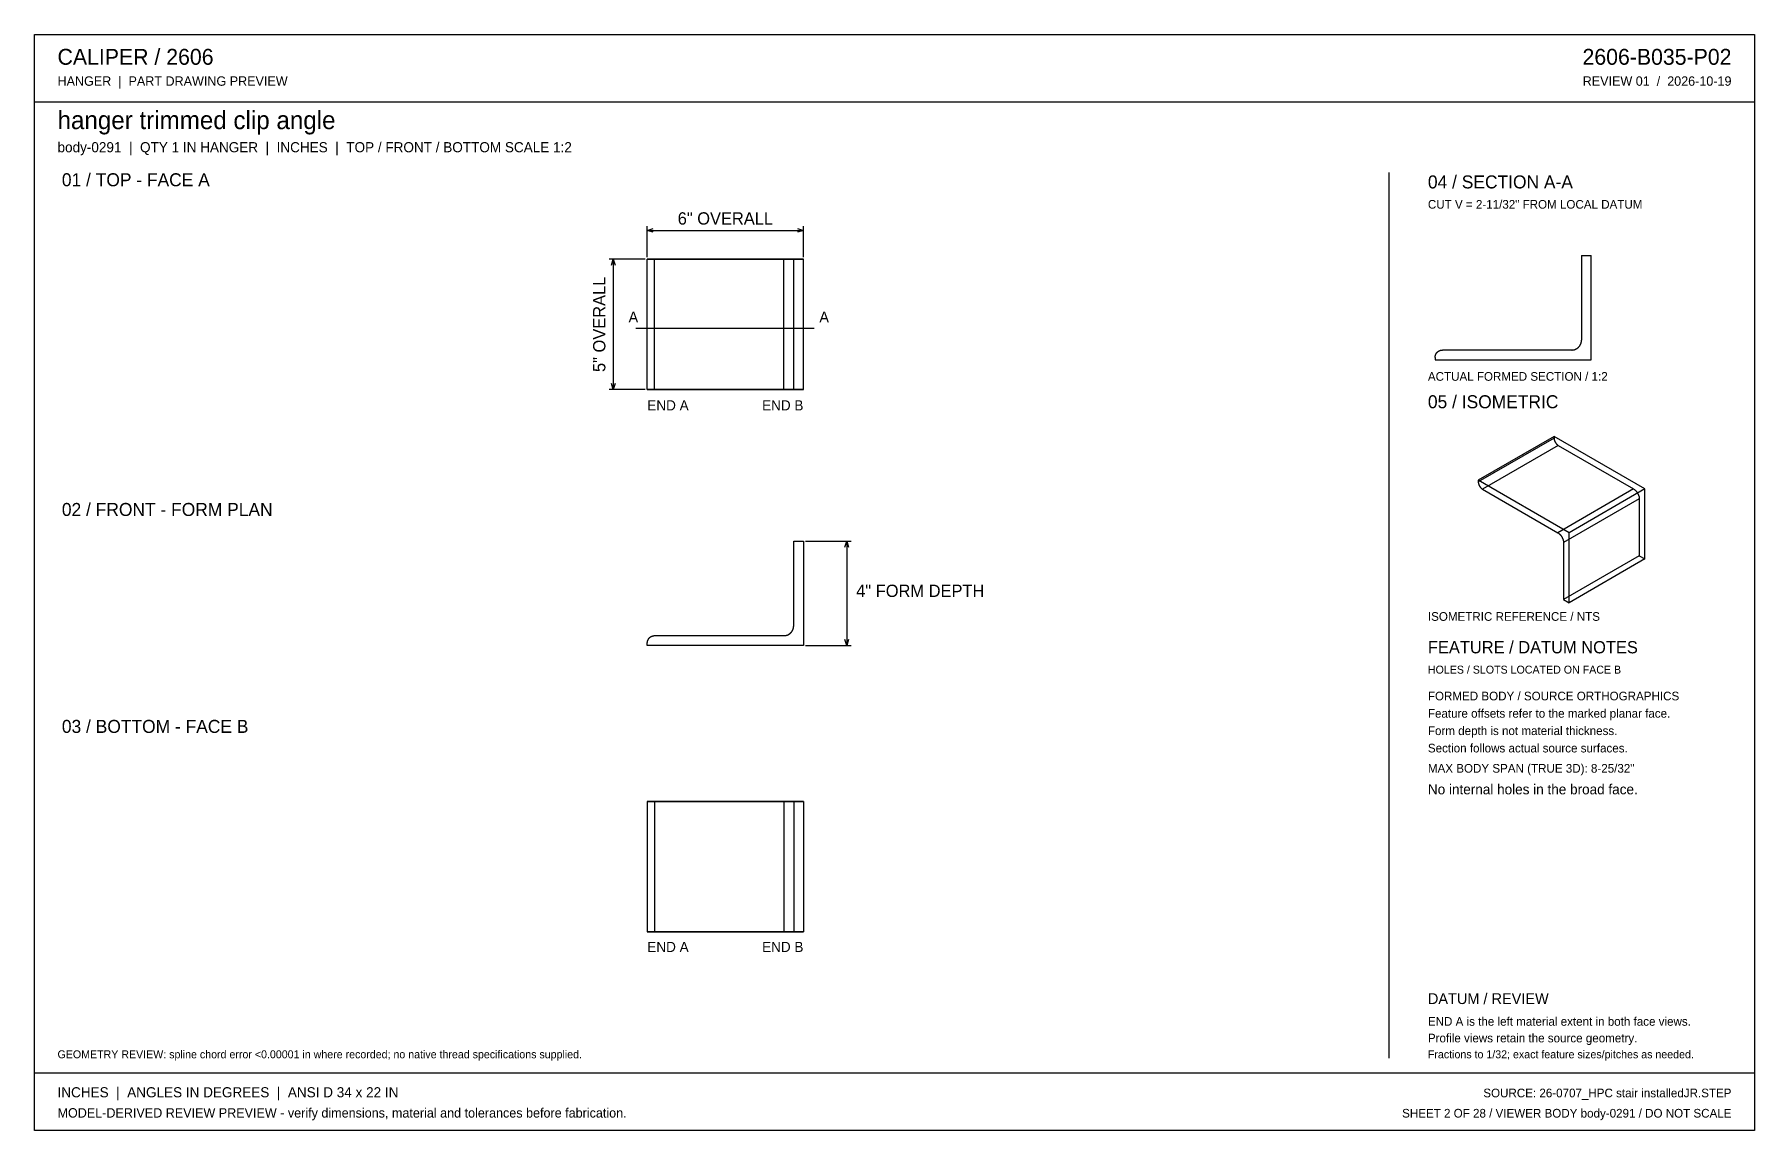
# Model space of a CAD drawing. Header units: inches. Extents: x 0.9 to 67.1, y 0.9 to 43.1.
import ezdxf
from ezdxf.enums import TextEntityAlignment as Align

# ---------------------------------------------------------------- set-up
doc = ezdxf.new("R2010")
doc.units = ezdxf.units.IN
doc.header["$MEASUREMENT"] = 0

msp = doc.modelspace()

# ---------------------------------------------------------------- texts
at = {"layer": 'ANNOTATION'}
for s, height, p in [('CALIPER / 2606', 0.61111, (1.833, 41.889)), ('HANGER  |  PART DRAWING PREVIEW', 0.36111, (1.833, 41.083)), ('hanger trimmed clip angle', 0.69444, (1.833, 39.417)), ('body-0291  |  QTY 1 IN HANGER  |  INCHES  |  TOP / FRONT / BOTTOM SCALE 1:2', 0.38889, (1.833, 38.528)), ('01 / TOP - FACE A', 0.5, (2, 37.222)), ('04 / SECTION A-A', 0.5, (54.5, 37.139)), ('CUT V = 2-11/32" FROM LOCAL DATUM', 0.33333, (54.5, 36.361)), ('A', 0.417, (23.778, 31.989)), ('A', 0.417, (31.111, 31.989)), ('ACTUAL FORMED SECTION / 1:2', 0.33333, (54.5, 29.75)), ('05 / ISOMETRIC', 0.5, (54.5, 28.694)), ('END A', 0.3889, (24.5, 28.611)), ('02 / FRONT - FORM PLAN', 0.5, (2, 24.556)), ('4" FORM DEPTH', 0.47222, (32.528, 21.444)), ('ISOMETRIC REFERENCE / NTS', 0.33333, (54.5, 20.528)), ('FEATURE / DATUM NOTES', 0.47222, (54.5, 19.278)), ('HOLES / SLOTS LOCATED ON FACE B', 0.30556, (54.5, 18.5)), ('FORMED BODY / SOURCE ORTHOGRAPHICS', 0.33333, (54.5, 17.472)), ('03 / BOTTOM - FACE B', 0.5, (2, 16.222)), ('Feature offsets refer to the marked planar face.', 0.33333, (54.5, 16.806)), ('Form depth is not material thickness.', 0.33333, (54.5, 16.139)), ('Section follows actual source surfaces.', 0.33333, (54.5, 15.472)), ('MAX BODY SPAN (TRUE 3D): 8-25/32"', 0.33333, (54.5, 14.694)), ('No internal holes in the broad face.', 0.38889, (54.5, 13.861)), ('END A', 0.3889, (24.5, 7.806)), ('DATUM / REVIEW', 0.41667, (54.5, 5.806)), ('END A is the left material extent in both face views.', 0.33333, (54.5, 4.972)), ('Profile views retain the source geometry.', 0.33333, (54.5, 4.333)), ('GEOMETRY REVIEW: spline chord error <0.00001 in where recorded; no native thread specifications supplied.', 0.305556, (1.833, 3.722)), ('Fractions to 1/32; exact feature sizes/pitches as needed.', 0.30556, (54.5, 3.722)), ('INCHES  |  ANGLES IN DEGREES  |  ANSI D 34 x 22 IN', 0.38889, (1.833, 2.222)), ('MODEL-DERIVED REVIEW PREVIEW - verify dimensions, material and tolerances before fabrication.', 0.36111, (1.833, 1.444))]:
    msp.add_text(s, height=height, dxfattribs=at).set_placement(p)
for s, height, p in [('2606-B035-P02', 0.61111, (66.167, 41.889)), ('REVIEW 01  /  2026-10-19', 0.36111, (66.167, 41.083)), ('END B', 0.3889, (30.5, 28.611)), ('END B', 0.3889, (30.5, 7.806)), ('SOURCE: 26-0707_HPC stair installedJR.STEP', 0.33333, (66.167, 2.222)), ('SHEET 2 OF 28 / VIEWER BODY body-0291 / DO NOT SCALE', 0.33333, (66.167, 1.444))]:
    msp.add_text(s, height=height, dxfattribs=at).set_placement(p, align=Align.RIGHT)
msp.add_text('6" OVERALL', height=0.4722, dxfattribs=at).set_placement((27.5, 35.75), align=Align.CENTER)
msp.add_text('5" OVERALL', height=0.4722, rotation=90, dxfattribs=at).set_placement((22.889, 31.917), align=Align.CENTER)

# ---------------------------------------------------------------- linework, layer by layer
at = {"layer": 'ANNOTATION'}
for p, q in [((24.5, 34.5), (24.5, 35.694)), ((24.5, 35.528), (24.722, 35.597)), ((24.5, 35.528), (30.5, 35.528)), ((24.722, 35.458), (24.5, 35.528)), ((30.278, 35.597), (30.5, 35.528)), ((30.5, 35.528), (30.278, 35.458)), ((30.5, 34.5), (30.5, 35.694)), ((24.417, 34.417), (23.028, 34.417)), ((23.125, 34.194), (23.194, 34.417)), ((23.194, 34.417), (23.194, 29.417)), ((23.194, 34.417), (23.264, 34.194)), ((24.056, 31.767), (30.917, 31.767)), ((24.417, 29.417), (23.028, 29.417)), ((23.194, 29.417), (23.125, 29.639)), ((23.264, 29.639), (23.194, 29.417)), ((30.583, 23.583), (32.333, 23.583)), ((32.097, 23.361), (32.167, 23.583)), ((32.167, 23.583), (32.167, 19.583)), ((32.167, 23.583), (32.236, 23.361)), ((30.583, 19.583), (32.333, 19.583)), ((32.167, 19.583), (32.097, 19.806)), ((32.236, 19.806), (32.167, 19.583))]:
    msp.add_line(p, q, dxfattribs=at)
at = {"layer": 'OUTLINE'}
for p, q in [((0.944, 43.056), (67.056, 43.056)), ((0.944, 0.944), (0.944, 43.056)), ((67.056, 43.056), (67.056, 0.944)), ((0.944, 40.472), (67.056, 40.472)), ((53, 37.75), (53, 3.722)), ((24.5, 29.417), (24.5, 34.417)), ((30.5, 34.417), (24.5, 34.417)), ((24.5, 34.417), (24.5, 34.417)), ((24.5, 34.417), (24.5, 34.417)), ((24.5, 34.417), (24.501, 34.417)), ((24.5, 29.417), (24.5, 34.417)), ((24.501, 34.417), (24.501, 34.417)), ((24.501, 34.417), (24.502, 34.417)), ((24.502, 34.417), (24.503, 34.417)), ((24.503, 34.417), (24.504, 34.417)), ((24.504, 34.417), (24.505, 34.417)), ((24.505, 34.417), (24.507, 34.417)), ((24.507, 34.417), (24.508, 34.417)), ((24.508, 34.417), (24.51, 34.417)), ((24.51, 34.417), (24.512, 34.417)), ((24.512, 34.417), (24.514, 34.417)), ((24.514, 34.417), (24.516, 34.417)), ((24.516, 34.417), (24.519, 34.417)), ((24.519, 34.417), (24.521, 34.417)), ((24.521, 34.417), (24.524, 34.417)), ((24.524, 34.417), (24.527, 34.417)), ((24.527, 34.417), (24.53, 34.417)), ((24.53, 34.417), (24.533, 34.417)), ((24.533, 34.417), (24.537, 34.417)), ((24.537, 34.417), (24.54, 34.417)), ((24.54, 34.417), (24.544, 34.417)), ((24.544, 34.417), (24.547, 34.417)), ((24.547, 34.417), (24.551, 34.417)), ((24.551, 34.417), (24.555, 34.417)), ((24.555, 34.417), (24.56, 34.417)), ((24.56, 34.417), (24.564, 34.417)), ((24.564, 34.417), (24.568, 34.417)), ((24.568, 34.417), (24.573, 34.417)), ((24.573, 34.417), (24.578, 34.417)), ((24.578, 34.417), (24.582, 34.417)), ((24.582, 34.417), (24.587, 34.417)), ((24.587, 34.417), (24.592, 34.417)), ((24.592, 34.417), (24.598, 34.417)), ((24.598, 34.417), (24.603, 34.417)), ((24.603, 34.417), (24.608, 34.417)), ((24.608, 34.417), (24.614, 34.417)), ((24.614, 34.417), (24.619, 34.417)), ((24.619, 34.417), (24.625, 34.417)), ((24.625, 34.417), (24.631, 34.417)), ((24.631, 34.417), (24.637, 34.417)), ((24.637, 34.417), (24.643, 34.417)), ((24.643, 34.417), (24.649, 34.417)), ((24.649, 34.417), (24.655, 34.417)), ((24.655, 34.417), (24.661, 34.417)), ((24.661, 34.417), (24.667, 34.417)), ((24.667, 34.417), (24.674, 34.417)), ((24.674, 34.417), (24.68, 34.417)), ((24.68, 34.417), (24.686, 34.417)), ((24.686, 34.417), (24.693, 34.417)), ((24.693, 34.417), (24.7, 34.417)), ((24.7, 34.417), (24.706, 34.417)), ((24.706, 34.417), (24.713, 34.417)), ((24.713, 34.417), (24.72, 34.417)), ((24.72, 34.417), (24.726, 34.417)), ((24.726, 34.417), (24.733, 34.417)), ((24.733, 34.417), (24.74, 34.417)), ((24.74, 34.417), (24.747, 34.417)), ((24.747, 34.417), (24.754, 34.417)), ((24.754, 34.417), (24.761, 34.417)), ((24.761, 34.417), (24.767, 34.417)), ((24.767, 34.417), (24.774, 34.417)), ((24.774, 34.417), (24.781, 34.417)), ((24.781, 34.417), (29.75, 34.417)), ((24.781, 29.417), (24.781, 34.417)), ((29.75, 29.417), (29.75, 34.417)), ((29.75, 34.417), (29.759, 34.417)), ((29.759, 34.417), (29.768, 34.417)), ((29.768, 34.417), (29.778, 34.417)), ((29.778, 34.417), (29.787, 34.417)), ((29.787, 34.417), (29.796, 34.417)), ((29.796, 34.417), (29.805, 34.417)), ((29.805, 34.417), (29.814, 34.417)), ((29.814, 34.417), (29.823, 34.417)), ((29.823, 34.417), (29.832, 34.417)), ((29.832, 34.417), (29.841, 34.417)), ((29.841, 34.417), (29.85, 34.417)), ((29.85, 34.417), (29.859, 34.417)), ((29.859, 34.417), (29.868, 34.417)), ((29.868, 34.417), (29.876, 34.417)), ((29.876, 34.417), (29.885, 34.417)), ((29.885, 34.417), (29.894, 34.417)), ((29.894, 34.417), (29.902, 34.417)), ((29.902, 34.417), (29.91, 34.417)), ((29.91, 34.417), (29.919, 34.417)), ((29.919, 34.417), (29.927, 34.417)), ((29.927, 34.417), (29.935, 34.417)), ((29.935, 34.417), (29.943, 34.417)), ((29.943, 34.417), (29.951, 34.417)), ((29.951, 34.417), (29.958, 34.417)), ((29.958, 34.417), (29.966, 34.417)), ((29.966, 34.417), (29.973, 34.417)), ((29.973, 34.417), (29.981, 34.417)), ((29.981, 34.417), (29.988, 34.417)), ((29.988, 34.417), (29.995, 34.417)), ((29.995, 34.417), (30.002, 34.417)), ((30.002, 34.417), (30.009, 34.417)), ((30.009, 34.417), (30.015, 34.417)), ((30.015, 34.417), (30.022, 34.417)), ((30.022, 34.417), (30.028, 34.417)), ((30.028, 34.417), (30.034, 34.417)), ((30.034, 34.417), (30.04, 34.417)), ((30.04, 34.417), (30.046, 34.417)), ((30.046, 34.417), (30.051, 34.417)), ((30.051, 34.417), (30.057, 34.417)), ((30.057, 34.417), (30.062, 34.417)), ((30.062, 34.417), (30.067, 34.417)), ((30.067, 34.417), (30.072, 34.417)), ((30.072, 34.417), (30.076, 34.417)), ((30.076, 34.417), (30.081, 34.417)), ((30.081, 34.417), (30.085, 34.417)), ((30.085, 34.417), (30.089, 34.417)), ((30.089, 34.417), (30.093, 34.417)), ((30.093, 34.417), (30.096, 34.417)), ((30.096, 34.417), (30.1, 34.417)), ((30.1, 34.417), (30.103, 34.417)), ((30.103, 34.417), (30.106, 34.417)), ((30.106, 34.417), (30.109, 34.417)), ((30.109, 34.417), (30.111, 34.417)), ((30.111, 34.417), (30.114, 34.417)), ((30.114, 34.417), (30.116, 34.417)), ((30.116, 34.417), (30.118, 34.417)), ((30.118, 34.417), (30.119, 34.417)), ((30.119, 34.417), (30.121, 34.417)), ((30.121, 34.417), (30.122, 34.417)), ((30.122, 34.417), (30.123, 34.417)), ((30.123, 34.417), (30.124, 34.417)), ((30.124, 34.417), (30.125, 34.417)), ((30.125, 29.417), (30.125, 34.417)), ((30.125, 29.417), (30.125, 34.417)), ((30.125, 34.417), (30.125, 34.417)), ((30.125, 34.417), (30.125, 34.417)), ((30.125, 34.417), (30.5, 34.417)), ((30.5, 29.417), (30.5, 34.417)), ((30.5, 29.417), (30.5, 34.417)), ((60.403, 34.556), (60.778, 34.556)), ((60.403, 34.556), (60.403, 31.306)), ((60.778, 30.556), (60.778, 34.556)), ((60.318, 31.068), (60.323, 31.075)), ((60.323, 31.075), (60.329, 31.082)), ((60.329, 31.082), (60.334, 31.09)), ((60.334, 31.09), (60.34, 31.097)), ((60.34, 31.097), (60.345, 31.105)), ((60.345, 31.105), (60.349, 31.113)), ((60.349, 31.113), (60.354, 31.121)), ((60.354, 31.121), (60.358, 31.129)), ((60.358, 31.129), (60.363, 31.137)), ((60.363, 31.137), (60.367, 31.145)), ((60.367, 31.145), (60.371, 31.154)), ((60.371, 31.154), (60.374, 31.162)), ((60.374, 31.162), (60.378, 31.171)), ((60.378, 31.171), (60.381, 31.179)), ((60.381, 31.179), (60.384, 31.188)), ((60.384, 31.188), (60.387, 31.197)), ((60.387, 31.197), (60.389, 31.206)), ((60.389, 31.206), (60.392, 31.214)), ((60.392, 31.214), (60.394, 31.223)), ((60.394, 31.223), (60.396, 31.232)), ((60.396, 31.232), (60.397, 31.241)), ((60.397, 31.241), (60.399, 31.251)), ((60.399, 31.251), (60.4, 31.26)), ((60.4, 31.26), (60.401, 31.269)), ((60.401, 31.269), (60.402, 31.278)), ((60.402, 31.287), (60.403, 31.296)), ((60.402, 31.278), (60.402, 31.287)), ((60.403, 31.296), (60.403, 31.306)), ((54.778, 30.663), (54.779, 30.67)), ((54.778, 30.656), (54.778, 30.663)), ((54.778, 30.649), (54.778, 30.656)), ((54.778, 30.649), (54.778, 30.556)), ((54.778, 30.556), (60.778, 30.556)), ((54.779, 30.677), (54.78, 30.684)), ((54.779, 30.67), (54.779, 30.677)), ((54.78, 30.684), (54.781, 30.691)), ((54.781, 30.691), (54.782, 30.697)), ((54.782, 30.697), (54.783, 30.704)), ((54.783, 30.704), (54.785, 30.711)), ((54.785, 30.711), (54.786, 30.718)), ((54.786, 30.718), (54.788, 30.724)), ((54.788, 30.724), (54.79, 30.731)), ((54.79, 30.731), (54.792, 30.738)), ((54.792, 30.738), (54.794, 30.744)), ((54.794, 30.744), (54.797, 30.751)), ((54.797, 30.751), (54.799, 30.757)), ((54.799, 30.757), (54.802, 30.763)), ((54.802, 30.763), (54.805, 30.77)), ((54.805, 30.77), (54.808, 30.776)), ((54.808, 30.776), (54.811, 30.782)), ((54.811, 30.782), (54.814, 30.788)), ((54.814, 30.788), (54.818, 30.794)), ((54.818, 30.794), (54.821, 30.8)), ((54.821, 30.8), (54.825, 30.806)), ((54.825, 30.806), (54.829, 30.811)), ((54.829, 30.811), (54.833, 30.817)), ((54.833, 30.817), (54.837, 30.822)), ((54.837, 30.822), (54.842, 30.828)), ((54.842, 30.828), (54.846, 30.833)), ((54.846, 30.833), (54.851, 30.838)), ((54.851, 30.838), (54.855, 30.843)), ((54.855, 30.843), (54.86, 30.848)), ((54.86, 30.848), (54.865, 30.853)), ((54.865, 30.853), (54.87, 30.858)), ((54.87, 30.858), (54.875, 30.862)), ((54.875, 30.862), (54.881, 30.867)), ((54.881, 30.867), (54.886, 30.871)), ((54.886, 30.871), (54.891, 30.875)), ((54.891, 30.875), (54.897, 30.879)), ((54.897, 30.879), (54.903, 30.883)), ((54.903, 30.883), (54.909, 30.887)), ((54.909, 30.887), (54.914, 30.891)), ((54.914, 30.891), (54.92, 30.894)), ((54.92, 30.894), (54.926, 30.897)), ((54.926, 30.897), (54.933, 30.901)), ((54.933, 30.901), (54.939, 30.904)), ((54.939, 30.904), (54.945, 30.906)), ((54.945, 30.906), (54.951, 30.909)), ((54.951, 30.909), (54.958, 30.912)), ((54.958, 30.912), (54.964, 30.914)), ((54.964, 30.914), (54.971, 30.916)), ((54.971, 30.916), (54.977, 30.918)), ((54.977, 30.918), (54.984, 30.92)), ((54.984, 30.92), (54.991, 30.922)), ((54.991, 30.922), (54.997, 30.924)), ((54.997, 30.924), (55.004, 30.925)), ((55.004, 30.925), (55.011, 30.926)), ((55.011, 30.926), (55.018, 30.928)), ((55.018, 30.928), (55.025, 30.928)), ((55.025, 30.928), (55.031, 30.929)), ((55.031, 30.929), (55.038, 30.93)), ((55.038, 30.93), (55.045, 30.93)), ((55.045, 30.93), (55.052, 30.93)), ((55.052, 30.93), (55.059, 30.931)), ((60.028, 30.931), (55.059, 30.931)), ((60.028, 30.931), (60.037, 30.931)), ((60.037, 30.931), (60.046, 30.931)), ((60.046, 30.931), (60.055, 30.932)), ((60.055, 30.932), (60.065, 30.932)), ((60.065, 30.932), (60.074, 30.933)), ((60.074, 30.933), (60.083, 30.935)), ((60.083, 30.935), (60.092, 30.936)), ((60.092, 30.936), (60.101, 30.938)), ((60.101, 30.938), (60.11, 30.94)), ((60.11, 30.94), (60.119, 30.942)), ((60.119, 30.942), (60.128, 30.944)), ((60.128, 30.944), (60.137, 30.947)), ((60.137, 30.947), (60.145, 30.949)), ((60.145, 30.949), (60.154, 30.952)), ((60.154, 30.952), (60.163, 30.956)), ((60.163, 30.956), (60.171, 30.959)), ((60.171, 30.959), (60.18, 30.963)), ((60.18, 30.963), (60.188, 30.967)), ((60.188, 30.967), (60.196, 30.971)), ((60.196, 30.971), (60.205, 30.975)), ((60.205, 30.975), (60.213, 30.979)), ((60.213, 30.979), (60.221, 30.984)), ((60.221, 30.984), (60.228, 30.989)), ((60.228, 30.989), (60.236, 30.994)), ((60.236, 30.994), (60.244, 30.999)), ((60.244, 30.999), (60.251, 31.004)), ((60.251, 31.004), (60.258, 31.01)), ((60.258, 31.01), (60.266, 31.016)), ((60.266, 31.016), (60.273, 31.022)), ((60.273, 31.022), (60.28, 31.028)), ((60.28, 31.028), (60.286, 31.034)), ((60.286, 31.034), (60.293, 31.04)), ((60.293, 31.04), (60.299, 31.047)), ((60.299, 31.047), (60.306, 31.054)), ((60.306, 31.054), (60.312, 31.061)), ((60.312, 31.061), (60.318, 31.068)), ((24.5, 29.417), (24.5, 29.417)), ((24.5, 29.417), (24.5, 29.417)), ((24.5, 29.417), (24.501, 29.417)), ((30.5, 29.417), (24.5, 29.417)), ((24.501, 29.417), (24.501, 29.417)), ((24.501, 29.417), (24.502, 29.417)), ((24.502, 29.417), (24.503, 29.417)), ((24.503, 29.417), (24.504, 29.417)), ((24.504, 29.417), (24.505, 29.417)), ((24.505, 29.417), (24.507, 29.417)), ((24.507, 29.417), (24.508, 29.417)), ((24.508, 29.417), (24.51, 29.417)), ((24.51, 29.417), (24.512, 29.417)), ((24.512, 29.417), (24.514, 29.417)), ((24.514, 29.417), (24.516, 29.417)), ((24.516, 29.417), (24.519, 29.417)), ((24.519, 29.417), (24.521, 29.417)), ((24.521, 29.417), (24.524, 29.417)), ((24.524, 29.417), (24.527, 29.417)), ((24.527, 29.417), (24.53, 29.417)), ((24.53, 29.417), (24.533, 29.417)), ((24.533, 29.417), (24.537, 29.417)), ((24.537, 29.417), (24.54, 29.417)), ((24.54, 29.417), (24.544, 29.417)), ((24.544, 29.417), (24.547, 29.417)), ((24.547, 29.417), (24.551, 29.417)), ((24.551, 29.417), (24.555, 29.417)), ((24.555, 29.417), (24.56, 29.417)), ((24.56, 29.417), (24.564, 29.417)), ((24.564, 29.417), (24.568, 29.417)), ((24.568, 29.417), (24.573, 29.417)), ((24.573, 29.417), (24.578, 29.417)), ((24.578, 29.417), (24.582, 29.417)), ((24.582, 29.417), (24.587, 29.417)), ((24.587, 29.417), (24.592, 29.417)), ((24.592, 29.417), (24.598, 29.417)), ((24.598, 29.417), (24.603, 29.417)), ((24.603, 29.417), (24.608, 29.417)), ((24.608, 29.417), (24.614, 29.417)), ((24.614, 29.417), (24.619, 29.417)), ((24.619, 29.417), (24.625, 29.417)), ((24.625, 29.417), (24.631, 29.417)), ((24.631, 29.417), (24.637, 29.417)), ((24.637, 29.417), (24.643, 29.417)), ((24.643, 29.417), (24.649, 29.417)), ((24.649, 29.417), (24.655, 29.417)), ((24.655, 29.417), (24.661, 29.417)), ((24.661, 29.417), (24.667, 29.417)), ((24.667, 29.417), (24.674, 29.417)), ((24.674, 29.417), (24.68, 29.417)), ((24.68, 29.417), (24.686, 29.417)), ((24.686, 29.417), (24.693, 29.417)), ((24.693, 29.417), (24.7, 29.417)), ((24.7, 29.417), (24.706, 29.417)), ((24.706, 29.417), (24.713, 29.417)), ((24.713, 29.417), (24.72, 29.417)), ((24.72, 29.417), (24.726, 29.417)), ((24.726, 29.417), (24.733, 29.417)), ((24.733, 29.417), (24.74, 29.417)), ((24.74, 29.417), (24.747, 29.417)), ((24.747, 29.417), (24.754, 29.417)), ((24.754, 29.417), (24.761, 29.417)), ((24.761, 29.417), (24.767, 29.417)), ((24.767, 29.417), (24.774, 29.417)), ((24.774, 29.417), (24.781, 29.417)), ((24.781, 29.417), (29.75, 29.417)), ((29.75, 29.417), (29.759, 29.417)), ((29.759, 29.417), (29.768, 29.417)), ((29.768, 29.417), (29.778, 29.417)), ((29.778, 29.417), (29.787, 29.417)), ((29.787, 29.417), (29.796, 29.417)), ((29.796, 29.417), (29.805, 29.417)), ((29.805, 29.417), (29.814, 29.417)), ((29.814, 29.417), (29.823, 29.417)), ((29.823, 29.417), (29.832, 29.417)), ((29.832, 29.417), (29.841, 29.417)), ((29.841, 29.417), (29.85, 29.417)), ((29.85, 29.417), (29.859, 29.417)), ((29.859, 29.417), (29.868, 29.417)), ((29.868, 29.417), (29.876, 29.417)), ((29.876, 29.417), (29.885, 29.417)), ((29.885, 29.417), (29.894, 29.417)), ((29.894, 29.417), (29.902, 29.417)), ((29.902, 29.417), (29.91, 29.417)), ((29.91, 29.417), (29.919, 29.417)), ((29.919, 29.417), (29.927, 29.417)), ((29.927, 29.417), (29.935, 29.417)), ((29.935, 29.417), (29.943, 29.417)), ((29.943, 29.417), (29.951, 29.417)), ((29.951, 29.417), (29.958, 29.417)), ((29.958, 29.417), (29.966, 29.417)), ((29.966, 29.417), (29.973, 29.417)), ((29.973, 29.417), (29.981, 29.417)), ((29.981, 29.417), (29.988, 29.417)), ((29.988, 29.417), (29.995, 29.417)), ((29.995, 29.417), (30.002, 29.417)), ((30.002, 29.417), (30.009, 29.417)), ((30.009, 29.417), (30.015, 29.417)), ((30.015, 29.417), (30.022, 29.417)), ((30.022, 29.417), (30.028, 29.417)), ((30.028, 29.417), (30.034, 29.417)), ((30.034, 29.417), (30.04, 29.417)), ((30.04, 29.417), (30.046, 29.417)), ((30.046, 29.417), (30.051, 29.417)), ((30.051, 29.417), (30.057, 29.417)), ((30.057, 29.417), (30.062, 29.417)), ((30.062, 29.417), (30.067, 29.417)), ((30.067, 29.417), (30.072, 29.417)), ((30.072, 29.417), (30.076, 29.417)), ((30.076, 29.417), (30.081, 29.417)), ((30.081, 29.417), (30.085, 29.417)), ((30.085, 29.417), (30.089, 29.417)), ((30.089, 29.417), (30.093, 29.417)), ((30.093, 29.417), (30.096, 29.417)), ((30.096, 29.417), (30.1, 29.417)), ((30.1, 29.417), (30.103, 29.417)), ((30.103, 29.417), (30.106, 29.417)), ((30.106, 29.417), (30.109, 29.417)), ((30.109, 29.417), (30.111, 29.417)), ((30.111, 29.417), (30.114, 29.417)), ((30.114, 29.417), (30.116, 29.417)), ((30.116, 29.417), (30.118, 29.417)), ((30.118, 29.417), (30.119, 29.417)), ((30.119, 29.417), (30.121, 29.417)), ((30.121, 29.417), (30.122, 29.417)), ((30.122, 29.417), (30.123, 29.417)), ((30.123, 29.417), (30.124, 29.417)), ((30.124, 29.417), (30.125, 29.417)), ((30.125, 29.417), (30.5, 29.417)), ((30.125, 29.417), (30.125, 29.417)), ((30.125, 29.417), (30.125, 29.417)), ((59.348, 27.611), (56.436, 25.93)), ((59.348, 27.548), (56.436, 25.867)), ((59.511, 27.264), (56.6, 25.583)), ((59.348, 27.611), (59.348, 27.548)), ((62.842, 25.594), (59.348, 27.611)), ((59.348, 27.548), (59.348, 27.543)), ((59.348, 27.543), (59.348, 27.539)), ((59.348, 27.539), (59.348, 27.534)), ((59.348, 27.534), (59.348, 27.529)), ((59.348, 27.529), (59.349, 27.524)), ((59.349, 27.524), (59.349, 27.519)), ((59.349, 27.519), (59.35, 27.514)), ((59.35, 27.514), (59.351, 27.509)), ((59.351, 27.509), (59.352, 27.504)), ((59.352, 27.504), (59.353, 27.499)), ((59.353, 27.499), (59.354, 27.494)), ((59.354, 27.494), (59.355, 27.489)), ((59.355, 27.489), (59.356, 27.484)), ((59.356, 27.484), (59.357, 27.479)), ((59.357, 27.479), (59.359, 27.474)), ((59.359, 27.474), (59.36, 27.468)), ((59.36, 27.468), (59.362, 27.463)), ((59.362, 27.463), (59.363, 27.458)), ((59.363, 27.458), (59.365, 27.453)), ((59.365, 27.453), (59.367, 27.448)), ((59.367, 27.448), (59.369, 27.443)), ((59.369, 27.443), (59.371, 27.437)), ((59.371, 27.437), (59.373, 27.432)), ((59.373, 27.432), (59.375, 27.427)), ((59.375, 27.427), (59.378, 27.422)), ((59.378, 27.422), (59.38, 27.417)), ((59.38, 27.417), (59.382, 27.412)), ((59.382, 27.412), (59.385, 27.407)), ((59.385, 27.407), (59.387, 27.402)), ((59.387, 27.402), (59.39, 27.397)), ((59.39, 27.397), (59.393, 27.392)), ((59.393, 27.392), (59.396, 27.387)), ((59.396, 27.387), (59.399, 27.382)), ((59.399, 27.382), (59.401, 27.377)), ((59.401, 27.377), (59.405, 27.372)), ((59.405, 27.372), (59.408, 27.367)), ((59.408, 27.367), (59.411, 27.363)), ((59.411, 27.363), (59.414, 27.358)), ((59.414, 27.358), (59.417, 27.353)), ((59.417, 27.353), (59.42, 27.349)), ((59.42, 27.349), (59.424, 27.344)), ((59.424, 27.344), (59.427, 27.34)), ((59.427, 27.34), (59.431, 27.336)), ((59.431, 27.336), (59.434, 27.331)), ((59.434, 27.331), (59.438, 27.327)), ((59.438, 27.327), (59.441, 27.323)), ((59.441, 27.323), (59.445, 27.319)), ((59.445, 27.319), (59.449, 27.315)), ((59.449, 27.315), (59.453, 27.311)), ((59.453, 27.311), (59.456, 27.307)), ((59.456, 27.307), (59.46, 27.304)), ((59.46, 27.304), (59.464, 27.3)), ((59.464, 27.3), (59.468, 27.296)), ((59.468, 27.296), (59.472, 27.293)), ((59.472, 27.293), (59.476, 27.29)), ((59.476, 27.29), (59.48, 27.286)), ((59.48, 27.286), (59.483, 27.283)), ((59.483, 27.283), (59.487, 27.28)), ((59.487, 27.28), (59.491, 27.277)), ((59.491, 27.277), (59.495, 27.275)), ((59.495, 27.275), (59.499, 27.272)), ((59.499, 27.272), (59.503, 27.269)), ((59.503, 27.269), (59.507, 27.267)), ((59.507, 27.267), (59.511, 27.264)), ((59.511, 27.264), (62.405, 25.594)), ((59.93, 23.912), (56.436, 25.93)), ((56.436, 25.93), (56.436, 25.867)), ((56.436, 25.867), (56.436, 25.862)), ((56.436, 25.862), (56.436, 25.857)), ((56.436, 25.857), (56.436, 25.853)), ((56.436, 25.853), (56.436, 25.848)), ((56.436, 25.848), (56.437, 25.843)), ((56.437, 25.843), (56.437, 25.838)), ((56.437, 25.838), (56.438, 25.833)), ((56.438, 25.833), (56.439, 25.828)), ((56.439, 25.828), (56.44, 25.823)), ((56.44, 25.823), (56.441, 25.818)), ((56.441, 25.818), (56.442, 25.813)), ((56.442, 25.813), (56.443, 25.808)), ((56.443, 25.808), (56.444, 25.803)), ((56.444, 25.803), (56.445, 25.798)), ((56.445, 25.798), (56.447, 25.792)), ((56.447, 25.792), (56.448, 25.787)), ((56.448, 25.787), (56.45, 25.782)), ((56.45, 25.782), (56.451, 25.777)), ((56.451, 25.777), (56.453, 25.772)), ((56.453, 25.772), (56.455, 25.766)), ((56.455, 25.766), (56.457, 25.761)), ((56.457, 25.761), (56.459, 25.756)), ((56.459, 25.756), (56.461, 25.751)), ((56.461, 25.751), (56.463, 25.746)), ((56.463, 25.746), (56.466, 25.741)), ((56.466, 25.741), (56.468, 25.735)), ((56.468, 25.735), (56.47, 25.73)), ((56.47, 25.73), (56.473, 25.725)), ((56.473, 25.725), (56.475, 25.72)), ((56.475, 25.72), (56.478, 25.715)), ((56.478, 25.715), (56.481, 25.71)), ((56.481, 25.71), (56.484, 25.705)), ((56.484, 25.705), (56.487, 25.7)), ((56.487, 25.7), (56.49, 25.696)), ((56.49, 25.696), (56.493, 25.691)), ((56.493, 25.691), (56.496, 25.686)), ((56.496, 25.686), (56.499, 25.681)), ((56.499, 25.681), (56.502, 25.677)), ((56.502, 25.677), (56.505, 25.672)), ((56.505, 25.672), (56.508, 25.667)), ((56.508, 25.667), (56.512, 25.663)), ((56.512, 25.663), (56.515, 25.659)), ((56.515, 25.659), (56.519, 25.654)), ((56.519, 25.654), (56.522, 25.65)), ((56.522, 25.65), (56.526, 25.646)), ((56.526, 25.646), (56.529, 25.642)), ((56.529, 25.642), (56.533, 25.638)), ((56.533, 25.638), (56.537, 25.634)), ((56.537, 25.634), (56.541, 25.63)), ((56.541, 25.63), (56.544, 25.626)), ((56.544, 25.626), (56.548, 25.622)), ((56.548, 25.622), (56.552, 25.619)), ((56.552, 25.619), (56.556, 25.615)), ((56.556, 25.615), (56.56, 25.612)), ((56.56, 25.612), (56.564, 25.608)), ((56.564, 25.608), (56.568, 25.605)), ((56.568, 25.605), (56.571, 25.602)), ((56.571, 25.602), (56.575, 25.599)), ((56.575, 25.599), (56.579, 25.596)), ((56.579, 25.596), (56.583, 25.593)), ((56.583, 25.593), (56.587, 25.591)), ((56.587, 25.591), (56.591, 25.588)), ((56.591, 25.588), (56.595, 25.585)), ((56.595, 25.585), (56.6, 25.583)), ((56.6, 25.583), (59.493, 23.912)), ((62.405, 25.594), (59.493, 23.912)), ((62.624, 25.215), (59.712, 23.534)), ((62.842, 25.594), (59.93, 23.912)), ((62.405, 25.594), (62.411, 25.59)), ((62.411, 25.59), (62.416, 25.587)), ((62.416, 25.587), (62.421, 25.584)), ((62.421, 25.584), (62.427, 25.58)), ((62.427, 25.58), (62.432, 25.576)), ((62.432, 25.576), (62.437, 25.572)), ((62.437, 25.572), (62.443, 25.568)), ((62.443, 25.568), (62.448, 25.564)), ((62.448, 25.564), (62.453, 25.56)), ((62.453, 25.56), (62.458, 25.555)), ((62.458, 25.555), (62.464, 25.551)), ((62.464, 25.551), (62.469, 25.546)), ((62.469, 25.546), (62.474, 25.541)), ((62.474, 25.541), (62.479, 25.536)), ((62.479, 25.536), (62.484, 25.531)), ((62.484, 25.531), (62.489, 25.526)), ((62.489, 25.526), (62.494, 25.521)), ((62.494, 25.521), (62.499, 25.515)), ((62.499, 25.515), (62.503, 25.51)), ((62.503, 25.51), (62.508, 25.504)), ((62.508, 25.504), (62.513, 25.499)), ((62.513, 25.499), (62.518, 25.493)), ((62.518, 25.493), (62.522, 25.487)), ((62.522, 25.487), (62.527, 25.481)), ((62.527, 25.481), (62.531, 25.475)), ((62.531, 25.475), (62.535, 25.469)), ((62.535, 25.469), (62.54, 25.463)), ((62.54, 25.463), (62.544, 25.456)), ((62.544, 25.456), (62.548, 25.45)), ((62.548, 25.45), (62.552, 25.444)), ((62.552, 25.444), (62.556, 25.437)), ((62.556, 25.437), (62.56, 25.431)), ((62.56, 25.431), (62.563, 25.424)), ((62.563, 25.424), (62.567, 25.417)), ((62.567, 25.417), (62.571, 25.411)), ((62.571, 25.411), (62.574, 25.404)), ((62.574, 25.404), (62.577, 25.397)), ((62.577, 25.397), (62.581, 25.39)), ((62.581, 25.39), (62.584, 25.383)), ((62.584, 25.383), (62.587, 25.377)), ((62.587, 25.377), (62.59, 25.37)), ((62.59, 25.37), (62.593, 25.363)), ((62.593, 25.363), (62.595, 25.356)), ((62.595, 25.356), (62.598, 25.349)), ((62.598, 25.349), (62.6, 25.342)), ((62.6, 25.342), (62.603, 25.335)), ((62.603, 25.335), (62.605, 25.328)), ((62.605, 25.328), (62.607, 25.321)), ((62.607, 25.321), (62.609, 25.314)), ((62.609, 25.314), (62.611, 25.308)), ((62.611, 25.308), (62.613, 25.301)), ((62.613, 25.301), (62.614, 25.294)), ((62.614, 25.294), (62.616, 25.287)), ((62.616, 25.287), (62.617, 25.28)), ((62.617, 25.28), (62.618, 25.274)), ((62.618, 25.274), (62.619, 25.267)), ((62.619, 25.267), (62.62, 25.26)), ((62.62, 25.26), (62.621, 25.254)), ((62.621, 25.254), (62.622, 25.247)), ((62.622, 25.247), (62.623, 25.241)), ((62.623, 25.241), (62.623, 25.234)), ((62.623, 25.234), (62.623, 25.228)), ((62.623, 25.228), (62.624, 25.222)), ((62.624, 25.222), (62.624, 25.215)), ((62.624, 25.215), (62.624, 23.03)), ((62.842, 22.904), (62.842, 25.594)), ((59.493, 23.912), (59.499, 23.909)), ((59.499, 23.909), (59.504, 23.906)), ((59.504, 23.906), (59.509, 23.902)), ((59.509, 23.902), (59.515, 23.899)), ((59.515, 23.899), (59.52, 23.895)), ((59.52, 23.895), (59.525, 23.891)), ((59.525, 23.891), (59.531, 23.887)), ((59.531, 23.887), (59.536, 23.883)), ((59.536, 23.883), (59.541, 23.879)), ((59.541, 23.879), (59.546, 23.874)), ((59.546, 23.874), (59.552, 23.87)), ((59.552, 23.87), (59.557, 23.865)), ((59.557, 23.865), (59.562, 23.86)), ((59.562, 23.86), (59.567, 23.855)), ((59.567, 23.855), (59.572, 23.85)), ((59.572, 23.85), (59.577, 23.845)), ((59.577, 23.845), (59.582, 23.84)), ((59.582, 23.84), (59.587, 23.834)), ((59.587, 23.834), (59.591, 23.829)), ((59.591, 23.829), (59.596, 23.823)), ((59.596, 23.823), (59.601, 23.817)), ((59.601, 23.817), (59.606, 23.812)), ((59.606, 23.812), (59.61, 23.806)), ((59.61, 23.806), (59.615, 23.8)), ((59.93, 21.222), (59.93, 23.912)), ((30.125, 20.333), (30.125, 23.583)), ((30.125, 20.333), (30.125, 23.583)), ((30.125, 23.583), (30.5, 23.583)), ((30.125, 23.583), (30.5, 23.583)), ((30.5, 23.583), (30.5, 19.583)), ((30.5, 23.583), (30.5, 19.583)), ((59.615, 23.8), (59.619, 23.794)), ((59.619, 23.794), (59.623, 23.788)), ((59.623, 23.788), (59.628, 23.781)), ((59.628, 23.781), (59.632, 23.775)), ((59.632, 23.775), (59.636, 23.769)), ((59.636, 23.769), (59.64, 23.762)), ((59.64, 23.762), (59.644, 23.756)), ((59.644, 23.756), (59.648, 23.749)), ((59.648, 23.749), (59.651, 23.743)), ((59.651, 23.743), (59.655, 23.736)), ((59.655, 23.736), (59.659, 23.729)), ((59.659, 23.729), (59.662, 23.723)), ((59.662, 23.723), (59.665, 23.716)), ((59.665, 23.716), (59.669, 23.709)), ((59.669, 23.709), (59.672, 23.702)), ((59.672, 23.702), (59.675, 23.695)), ((59.675, 23.695), (59.678, 23.688)), ((59.678, 23.688), (59.681, 23.682)), ((59.681, 23.682), (59.683, 23.675)), ((59.683, 23.675), (59.686, 23.668)), ((59.686, 23.668), (59.688, 23.661)), ((59.688, 23.661), (59.691, 23.654)), ((59.691, 23.654), (59.693, 23.647)), ((59.693, 23.647), (59.695, 23.64)), ((59.695, 23.64), (59.697, 23.633)), ((59.697, 23.633), (59.699, 23.626)), ((59.699, 23.626), (59.701, 23.619)), ((59.701, 23.619), (59.702, 23.613)), ((59.702, 23.613), (59.704, 23.606)), ((59.704, 23.606), (59.705, 23.599)), ((59.705, 23.599), (59.706, 23.592)), ((59.706, 23.592), (59.707, 23.586)), ((59.707, 23.586), (59.708, 23.579)), ((59.708, 23.579), (59.709, 23.572)), ((59.709, 23.572), (59.71, 23.566)), ((59.71, 23.566), (59.711, 23.559)), ((59.711, 23.559), (59.711, 23.553)), ((59.711, 23.553), (59.711, 23.547)), ((59.711, 23.547), (59.712, 23.54)), ((59.712, 23.54), (59.712, 23.534)), ((59.712, 23.534), (59.712, 21.348)), ((62.624, 23.03), (59.712, 21.348)), ((62.842, 22.904), (59.93, 21.222)), ((62.624, 23.03), (62.842, 22.904)), ((59.712, 21.348), (59.93, 21.222)), ((24.544, 19.828), (24.547, 19.833)), ((24.544, 19.828), (24.547, 19.833)), ((24.547, 19.833), (24.551, 19.839)), ((24.547, 19.833), (24.551, 19.839)), ((24.551, 19.839), (24.555, 19.845)), ((24.551, 19.839), (24.555, 19.845)), ((24.555, 19.845), (24.56, 19.85)), ((24.555, 19.845), (24.56, 19.85)), ((24.56, 19.85), (24.564, 19.856)), ((24.56, 19.85), (24.564, 19.856)), ((24.564, 19.856), (24.568, 19.861)), ((24.564, 19.856), (24.568, 19.861)), ((24.568, 19.861), (24.573, 19.866)), ((24.568, 19.861), (24.573, 19.866)), ((24.573, 19.866), (24.578, 19.871)), ((24.573, 19.866), (24.578, 19.871)), ((24.578, 19.871), (24.582, 19.876)), ((24.578, 19.871), (24.582, 19.876)), ((24.582, 19.876), (24.587, 19.881)), ((24.582, 19.876), (24.587, 19.881)), ((24.587, 19.881), (24.592, 19.885)), ((24.587, 19.881), (24.592, 19.885)), ((24.592, 19.885), (24.598, 19.89)), ((24.592, 19.885), (24.598, 19.89)), ((24.598, 19.89), (24.603, 19.894)), ((24.598, 19.89), (24.603, 19.894)), ((24.603, 19.894), (24.608, 19.899)), ((24.603, 19.894), (24.608, 19.899)), ((24.608, 19.899), (24.614, 19.903)), ((24.608, 19.899), (24.614, 19.903)), ((24.614, 19.903), (24.619, 19.907)), ((24.614, 19.903), (24.619, 19.907)), ((24.619, 19.907), (24.625, 19.911)), ((24.619, 19.907), (24.625, 19.911)), ((24.625, 19.911), (24.631, 19.915)), ((24.625, 19.911), (24.631, 19.915)), ((24.631, 19.915), (24.637, 19.918)), ((24.631, 19.915), (24.637, 19.918)), ((24.637, 19.918), (24.643, 19.922)), ((24.637, 19.918), (24.643, 19.922)), ((24.643, 19.922), (24.649, 19.925)), ((24.643, 19.922), (24.649, 19.925)), ((24.649, 19.925), (24.655, 19.928)), ((24.649, 19.925), (24.655, 19.928)), ((24.655, 19.928), (24.661, 19.931)), ((24.655, 19.928), (24.661, 19.931)), ((24.661, 19.931), (24.667, 19.934)), ((24.661, 19.931), (24.667, 19.934)), ((24.667, 19.934), (24.674, 19.937)), ((24.667, 19.934), (24.674, 19.937)), ((24.674, 19.937), (24.68, 19.939)), ((24.674, 19.937), (24.68, 19.939)), ((24.68, 19.939), (24.686, 19.942)), ((24.68, 19.939), (24.686, 19.942)), ((24.686, 19.942), (24.693, 19.944)), ((24.686, 19.942), (24.693, 19.944)), ((24.693, 19.944), (24.7, 19.946)), ((24.693, 19.944), (24.7, 19.946)), ((24.7, 19.946), (24.706, 19.948)), ((24.7, 19.946), (24.706, 19.948)), ((24.706, 19.948), (24.713, 19.95)), ((24.706, 19.948), (24.713, 19.95)), ((24.713, 19.95), (24.72, 19.951)), ((24.713, 19.95), (24.72, 19.951)), ((24.72, 19.951), (24.726, 19.953)), ((24.72, 19.951), (24.726, 19.953)), ((24.726, 19.953), (24.733, 19.954)), ((24.726, 19.953), (24.733, 19.954)), ((24.733, 19.954), (24.74, 19.955)), ((24.733, 19.954), (24.74, 19.955)), ((24.74, 19.955), (24.747, 19.956)), ((24.74, 19.955), (24.747, 19.956)), ((24.747, 19.956), (24.754, 19.957)), ((24.747, 19.956), (24.754, 19.957)), ((24.754, 19.957), (24.761, 19.958)), ((24.754, 19.957), (24.761, 19.958)), ((24.761, 19.958), (24.767, 19.958)), ((24.761, 19.958), (24.767, 19.958)), ((24.767, 19.958), (24.774, 19.958)), ((24.767, 19.958), (24.774, 19.958)), ((24.774, 19.958), (24.781, 19.958)), ((24.774, 19.958), (24.781, 19.958)), ((24.781, 19.958), (29.75, 19.958)), ((24.781, 19.958), (29.75, 19.958)), ((29.75, 19.958), (29.759, 19.958)), ((29.75, 19.958), (29.759, 19.958)), ((29.759, 19.958), (29.768, 19.959)), ((29.759, 19.958), (29.768, 19.959)), ((29.768, 19.959), (29.778, 19.959)), ((29.768, 19.959), (29.778, 19.959)), ((29.778, 19.959), (29.787, 19.96)), ((29.778, 19.959), (29.787, 19.96)), ((29.787, 19.96), (29.796, 19.961)), ((29.787, 19.96), (29.796, 19.961)), ((29.796, 19.961), (29.805, 19.962)), ((29.796, 19.961), (29.805, 19.962)), ((29.805, 19.962), (29.814, 19.964)), ((29.805, 19.962), (29.814, 19.964)), ((29.814, 19.964), (29.823, 19.966)), ((29.814, 19.964), (29.823, 19.966)), ((29.823, 19.966), (29.832, 19.967)), ((29.823, 19.966), (29.832, 19.967)), ((29.832, 19.967), (29.841, 19.97)), ((29.832, 19.967), (29.841, 19.97)), ((29.841, 19.97), (29.85, 19.972)), ((29.841, 19.97), (29.85, 19.972)), ((29.85, 19.972), (29.859, 19.974)), ((29.85, 19.972), (29.859, 19.974)), ((29.859, 19.974), (29.868, 19.977)), ((29.859, 19.974), (29.868, 19.977)), ((29.868, 19.977), (29.876, 19.98)), ((29.868, 19.977), (29.876, 19.98)), ((29.876, 19.98), (29.885, 19.983)), ((29.876, 19.98), (29.885, 19.983)), ((29.885, 19.983), (29.894, 19.987)), ((29.885, 19.983), (29.894, 19.987)), ((29.894, 19.987), (29.902, 19.991)), ((29.894, 19.987), (29.902, 19.991)), ((29.902, 19.991), (29.91, 19.994)), ((29.902, 19.991), (29.91, 19.994)), ((29.91, 19.994), (29.919, 19.998)), ((29.91, 19.994), (29.919, 19.998)), ((29.919, 19.998), (29.927, 20.003)), ((29.919, 19.998), (29.927, 20.003)), ((29.927, 20.003), (29.935, 20.007)), ((29.927, 20.003), (29.935, 20.007)), ((29.935, 20.007), (29.943, 20.012)), ((29.935, 20.007), (29.943, 20.012)), ((29.943, 20.012), (29.951, 20.017)), ((29.943, 20.012), (29.951, 20.017)), ((29.951, 20.017), (29.958, 20.022)), ((29.951, 20.017), (29.958, 20.022)), ((29.958, 20.022), (29.966, 20.027)), ((29.958, 20.022), (29.966, 20.027)), ((29.966, 20.027), (29.973, 20.032)), ((29.966, 20.027), (29.973, 20.032)), ((29.973, 20.032), (29.981, 20.038)), ((29.973, 20.032), (29.981, 20.038)), ((29.981, 20.038), (29.988, 20.043)), ((29.981, 20.038), (29.988, 20.043)), ((29.988, 20.043), (29.995, 20.049)), ((29.988, 20.043), (29.995, 20.049)), ((29.995, 20.049), (30.002, 20.055)), ((29.995, 20.049), (30.002, 20.055)), ((30.002, 20.055), (30.009, 20.062)), ((30.002, 20.055), (30.009, 20.062)), ((30.009, 20.062), (30.015, 20.068)), ((30.009, 20.062), (30.015, 20.068)), ((30.015, 20.068), (30.022, 20.075)), ((30.015, 20.068), (30.022, 20.075)), ((30.022, 20.075), (30.028, 20.081)), ((30.022, 20.075), (30.028, 20.081)), ((30.028, 20.081), (30.034, 20.088)), ((30.028, 20.081), (30.034, 20.088)), ((30.034, 20.088), (30.04, 20.095)), ((30.034, 20.088), (30.04, 20.095)), ((30.04, 20.095), (30.046, 20.103)), ((30.04, 20.095), (30.046, 20.103)), ((30.046, 20.103), (30.051, 20.11)), ((30.046, 20.103), (30.051, 20.11)), ((30.051, 20.11), (30.057, 20.117)), ((30.051, 20.11), (30.057, 20.117)), ((30.057, 20.117), (30.062, 20.125)), ((30.057, 20.117), (30.062, 20.125)), ((30.062, 20.125), (30.067, 20.133)), ((30.062, 20.125), (30.067, 20.133)), ((30.067, 20.133), (30.072, 20.141)), ((30.067, 20.133), (30.072, 20.141)), ((30.072, 20.141), (30.076, 20.148)), ((30.072, 20.141), (30.076, 20.148)), ((30.076, 20.148), (30.081, 20.157)), ((30.076, 20.148), (30.081, 20.157)), ((30.081, 20.157), (30.085, 20.165)), ((30.081, 20.157), (30.085, 20.165)), ((30.085, 20.165), (30.089, 20.173)), ((30.085, 20.165), (30.089, 20.173)), ((30.089, 20.173), (30.093, 20.181)), ((30.089, 20.173), (30.093, 20.181)), ((30.093, 20.181), (30.096, 20.19)), ((30.093, 20.181), (30.096, 20.19)), ((30.096, 20.19), (30.1, 20.198)), ((30.096, 20.19), (30.1, 20.198)), ((30.1, 20.198), (30.103, 20.207)), ((30.1, 20.198), (30.103, 20.207)), ((30.103, 20.207), (30.106, 20.216)), ((30.103, 20.207), (30.106, 20.216)), ((30.106, 20.216), (30.109, 20.224)), ((30.106, 20.216), (30.109, 20.224)), ((30.109, 20.224), (30.111, 20.233)), ((30.109, 20.224), (30.111, 20.233)), ((30.111, 20.233), (30.114, 20.242)), ((30.111, 20.233), (30.114, 20.242)), ((30.114, 20.242), (30.116, 20.251)), ((30.114, 20.242), (30.116, 20.251)), ((30.116, 20.251), (30.118, 20.26)), ((30.116, 20.251), (30.118, 20.26)), ((30.118, 20.26), (30.119, 20.269)), ((30.118, 20.26), (30.119, 20.269)), ((30.119, 20.269), (30.121, 20.278)), ((30.119, 20.269), (30.121, 20.278)), ((30.121, 20.278), (30.122, 20.287)), ((30.121, 20.278), (30.122, 20.287)), ((30.122, 20.287), (30.123, 20.297)), ((30.122, 20.287), (30.123, 20.297)), ((30.123, 20.297), (30.124, 20.306)), ((30.123, 20.297), (30.124, 20.306)), ((30.124, 20.306), (30.125, 20.315)), ((30.124, 20.306), (30.125, 20.315)), ((30.125, 20.324), (30.125, 20.333)), ((30.125, 20.324), (30.125, 20.333)), ((30.125, 20.315), (30.125, 20.324)), ((30.125, 20.315), (30.125, 20.324)), ((24.5, 19.691), (24.501, 19.698)), ((24.5, 19.691), (24.501, 19.698)), ((24.5, 19.684), (24.5, 19.691)), ((24.5, 19.684), (24.5, 19.691)), ((24.5, 19.677), (24.5, 19.684)), ((24.5, 19.677), (24.5, 19.684)), ((24.5, 19.583), (24.5, 19.677)), ((24.5, 19.583), (24.5, 19.677)), ((30.5, 19.583), (24.5, 19.583)), ((30.5, 19.583), (24.5, 19.583)), ((24.501, 19.705), (24.502, 19.712)), ((24.501, 19.705), (24.502, 19.712)), ((24.501, 19.698), (24.501, 19.705)), ((24.501, 19.698), (24.501, 19.705)), ((24.502, 19.712), (24.503, 19.718)), ((24.502, 19.712), (24.503, 19.718)), ((24.503, 19.718), (24.504, 19.725)), ((24.503, 19.718), (24.504, 19.725)), ((24.504, 19.725), (24.505, 19.732)), ((24.504, 19.725), (24.505, 19.732)), ((24.505, 19.732), (24.507, 19.739)), ((24.505, 19.732), (24.507, 19.739)), ((24.507, 19.739), (24.508, 19.745)), ((24.507, 19.739), (24.508, 19.745)), ((24.508, 19.745), (24.51, 19.752)), ((24.508, 19.745), (24.51, 19.752)), ((24.51, 19.752), (24.512, 19.759)), ((24.51, 19.752), (24.512, 19.759)), ((24.512, 19.759), (24.514, 19.765)), ((24.512, 19.759), (24.514, 19.765)), ((24.514, 19.765), (24.516, 19.772)), ((24.514, 19.765), (24.516, 19.772)), ((24.516, 19.772), (24.519, 19.778)), ((24.516, 19.772), (24.519, 19.778)), ((24.519, 19.778), (24.521, 19.785)), ((24.519, 19.778), (24.521, 19.785)), ((24.521, 19.785), (24.524, 19.791)), ((24.521, 19.785), (24.524, 19.791)), ((24.524, 19.791), (24.527, 19.797)), ((24.524, 19.791), (24.527, 19.797)), ((24.527, 19.797), (24.53, 19.804)), ((24.527, 19.797), (24.53, 19.804)), ((24.53, 19.804), (24.533, 19.81)), ((24.53, 19.804), (24.533, 19.81)), ((24.533, 19.81), (24.537, 19.816)), ((24.533, 19.81), (24.537, 19.816)), ((24.537, 19.816), (24.54, 19.822)), ((24.537, 19.816), (24.54, 19.822)), ((24.54, 19.822), (24.544, 19.828)), ((24.54, 19.822), (24.544, 19.828)), ((24.5, 13.583), (24.5, 8.583)), ((24.5, 13.583), (24.5, 13.583)), ((24.5, 13.583), (24.5, 13.583)), ((24.5, 13.583), (24.501, 13.583)), ((30.5, 13.583), (24.5, 13.583)), ((24.5, 13.583), (24.5, 8.583)), ((24.501, 13.583), (24.501, 13.583)), ((24.501, 13.583), (24.502, 13.583)), ((24.502, 13.583), (24.503, 13.583)), ((24.503, 13.583), (24.504, 13.583)), ((24.504, 13.583), (24.505, 13.583)), ((24.505, 13.583), (24.507, 13.583)), ((24.507, 13.583), (24.508, 13.583)), ((24.508, 13.583), (24.51, 13.583)), ((24.51, 13.583), (24.512, 13.583)), ((24.512, 13.583), (24.514, 13.583)), ((24.514, 13.583), (24.516, 13.583)), ((24.516, 13.583), (24.519, 13.583)), ((24.519, 13.583), (24.521, 13.583)), ((24.521, 13.583), (24.524, 13.583)), ((24.524, 13.583), (24.527, 13.583)), ((24.527, 13.583), (24.53, 13.583)), ((24.53, 13.583), (24.533, 13.583)), ((24.533, 13.583), (24.537, 13.583)), ((24.537, 13.583), (24.54, 13.583)), ((24.54, 13.583), (24.544, 13.583)), ((24.544, 13.583), (24.547, 13.583)), ((24.547, 13.583), (24.551, 13.583)), ((24.551, 13.583), (24.555, 13.583)), ((24.555, 13.583), (24.56, 13.583)), ((24.56, 13.583), (24.564, 13.583)), ((24.564, 13.583), (24.568, 13.583)), ((24.568, 13.583), (24.573, 13.583)), ((24.573, 13.583), (24.578, 13.583)), ((24.578, 13.583), (24.582, 13.583)), ((24.582, 13.583), (24.587, 13.583)), ((24.587, 13.583), (24.592, 13.583)), ((24.592, 13.583), (24.598, 13.583)), ((24.598, 13.583), (24.603, 13.583)), ((24.603, 13.583), (24.608, 13.583)), ((24.608, 13.583), (24.614, 13.583)), ((24.614, 13.583), (24.619, 13.583)), ((24.619, 13.583), (24.625, 13.583)), ((24.625, 13.583), (24.631, 13.583)), ((24.631, 13.583), (24.637, 13.583)), ((24.637, 13.583), (24.643, 13.583)), ((24.643, 13.583), (24.649, 13.583)), ((24.649, 13.583), (24.655, 13.583)), ((24.655, 13.583), (24.661, 13.583)), ((24.661, 13.583), (24.667, 13.583)), ((24.667, 13.583), (24.674, 13.583)), ((24.674, 13.583), (24.68, 13.583)), ((24.68, 13.583), (24.686, 13.583)), ((24.686, 13.583), (24.693, 13.583)), ((24.693, 13.583), (24.7, 13.583)), ((24.7, 13.583), (24.706, 13.583)), ((24.706, 13.583), (24.713, 13.583)), ((24.713, 13.583), (24.72, 13.583)), ((24.72, 13.583), (24.726, 13.583)), ((24.726, 13.583), (24.733, 13.583)), ((24.733, 13.583), (24.74, 13.583)), ((24.74, 13.583), (24.747, 13.583)), ((24.747, 13.583), (24.754, 13.583)), ((24.754, 13.583), (24.761, 13.583)), ((24.761, 13.583), (24.767, 13.583)), ((24.767, 13.583), (24.774, 13.583)), ((24.774, 13.583), (24.781, 13.583)), ((24.781, 13.583), (24.781, 8.583)), ((24.781, 13.583), (29.75, 13.583)), ((29.75, 13.583), (29.75, 8.583)), ((29.75, 13.583), (29.759, 13.583)), ((29.759, 13.583), (29.768, 13.583)), ((29.768, 13.583), (29.778, 13.583)), ((29.778, 13.583), (29.787, 13.583)), ((29.787, 13.583), (29.796, 13.583)), ((29.796, 13.583), (29.805, 13.583)), ((29.805, 13.583), (29.814, 13.583)), ((29.814, 13.583), (29.823, 13.583)), ((29.823, 13.583), (29.832, 13.583)), ((29.832, 13.583), (29.841, 13.583)), ((29.841, 13.583), (29.85, 13.583)), ((29.85, 13.583), (29.859, 13.583)), ((29.859, 13.583), (29.868, 13.583)), ((29.868, 13.583), (29.876, 13.583)), ((29.876, 13.583), (29.885, 13.583)), ((29.885, 13.583), (29.894, 13.583)), ((29.894, 13.583), (29.902, 13.583)), ((29.902, 13.583), (29.91, 13.583)), ((29.91, 13.583), (29.919, 13.583)), ((29.919, 13.583), (29.927, 13.583)), ((29.927, 13.583), (29.935, 13.583)), ((29.935, 13.583), (29.943, 13.583)), ((29.943, 13.583), (29.951, 13.583)), ((29.951, 13.583), (29.958, 13.583)), ((29.958, 13.583), (29.966, 13.583)), ((29.966, 13.583), (29.973, 13.583)), ((29.973, 13.583), (29.981, 13.583)), ((29.981, 13.583), (29.988, 13.583)), ((29.988, 13.583), (29.995, 13.583)), ((29.995, 13.583), (30.002, 13.583)), ((30.002, 13.583), (30.009, 13.583)), ((30.009, 13.583), (30.015, 13.583)), ((30.015, 13.583), (30.022, 13.583)), ((30.022, 13.583), (30.028, 13.583)), ((30.028, 13.583), (30.034, 13.583)), ((30.034, 13.583), (30.04, 13.583)), ((30.04, 13.583), (30.046, 13.583)), ((30.046, 13.583), (30.051, 13.583)), ((30.051, 13.583), (30.057, 13.583)), ((30.057, 13.583), (30.062, 13.583)), ((30.062, 13.583), (30.067, 13.583)), ((30.067, 13.583), (30.072, 13.583)), ((30.072, 13.583), (30.076, 13.583)), ((30.076, 13.583), (30.081, 13.583)), ((30.081, 13.583), (30.085, 13.583)), ((30.085, 13.583), (30.089, 13.583)), ((30.089, 13.583), (30.093, 13.583)), ((30.093, 13.583), (30.096, 13.583)), ((30.096, 13.583), (30.1, 13.583)), ((30.1, 13.583), (30.103, 13.583)), ((30.103, 13.583), (30.106, 13.583)), ((30.106, 13.583), (30.109, 13.583)), ((30.109, 13.583), (30.111, 13.583)), ((30.111, 13.583), (30.114, 13.583)), ((30.114, 13.583), (30.116, 13.583)), ((30.116, 13.583), (30.118, 13.583)), ((30.118, 13.583), (30.119, 13.583)), ((30.119, 13.583), (30.121, 13.583)), ((30.121, 13.583), (30.122, 13.583)), ((30.122, 13.583), (30.123, 13.583)), ((30.123, 13.583), (30.124, 13.583)), ((30.124, 13.583), (30.125, 13.583)), ((30.125, 13.583), (30.125, 8.583)), ((30.125, 13.583), (30.5, 13.583)), ((30.125, 13.583), (30.125, 13.583)), ((30.125, 13.583), (30.125, 13.583)), ((30.125, 13.583), (30.125, 8.583)), ((30.5, 13.583), (30.5, 8.583)), ((30.5, 13.583), (30.5, 8.583)), ((30.5, 8.583), (24.5, 8.583)), ((24.5, 8.583), (24.5, 8.583)), ((24.5, 8.583), (24.5, 8.583)), ((24.5, 8.583), (24.501, 8.583)), ((24.501, 8.583), (24.501, 8.583)), ((24.501, 8.583), (24.502, 8.583)), ((24.502, 8.583), (24.503, 8.583)), ((24.503, 8.583), (24.504, 8.583)), ((24.504, 8.583), (24.505, 8.583)), ((24.505, 8.583), (24.507, 8.583)), ((24.507, 8.583), (24.508, 8.583)), ((24.508, 8.583), (24.51, 8.583)), ((24.51, 8.583), (24.512, 8.583)), ((24.512, 8.583), (24.514, 8.583)), ((24.514, 8.583), (24.516, 8.583)), ((24.516, 8.583), (24.519, 8.583)), ((24.519, 8.583), (24.521, 8.583)), ((24.521, 8.583), (24.524, 8.583)), ((24.524, 8.583), (24.527, 8.583)), ((24.527, 8.583), (24.53, 8.583)), ((24.53, 8.583), (24.533, 8.583)), ((24.533, 8.583), (24.537, 8.583)), ((24.537, 8.583), (24.54, 8.583)), ((24.54, 8.583), (24.544, 8.583)), ((24.544, 8.583), (24.547, 8.583)), ((24.547, 8.583), (24.551, 8.583)), ((24.551, 8.583), (24.555, 8.583)), ((24.555, 8.583), (24.56, 8.583)), ((24.56, 8.583), (24.564, 8.583)), ((24.564, 8.583), (24.568, 8.583)), ((24.568, 8.583), (24.573, 8.583)), ((24.573, 8.583), (24.578, 8.583)), ((24.578, 8.583), (24.582, 8.583)), ((24.582, 8.583), (24.587, 8.583)), ((24.587, 8.583), (24.592, 8.583)), ((24.592, 8.583), (24.598, 8.583)), ((24.598, 8.583), (24.603, 8.583)), ((24.603, 8.583), (24.608, 8.583)), ((24.608, 8.583), (24.614, 8.583)), ((24.614, 8.583), (24.619, 8.583)), ((24.619, 8.583), (24.625, 8.583)), ((24.625, 8.583), (24.631, 8.583)), ((24.631, 8.583), (24.637, 8.583)), ((24.637, 8.583), (24.643, 8.583)), ((24.643, 8.583), (24.649, 8.583)), ((24.649, 8.583), (24.655, 8.583)), ((24.655, 8.583), (24.661, 8.583)), ((24.661, 8.583), (24.667, 8.583)), ((24.667, 8.583), (24.674, 8.583)), ((24.674, 8.583), (24.68, 8.583)), ((24.68, 8.583), (24.686, 8.583)), ((24.686, 8.583), (24.693, 8.583)), ((24.693, 8.583), (24.7, 8.583)), ((24.7, 8.583), (24.706, 8.583)), ((24.706, 8.583), (24.713, 8.583)), ((24.713, 8.583), (24.72, 8.583)), ((24.72, 8.583), (24.726, 8.583)), ((24.726, 8.583), (24.733, 8.583)), ((24.733, 8.583), (24.74, 8.583)), ((24.74, 8.583), (24.747, 8.583)), ((24.747, 8.583), (24.754, 8.583)), ((24.754, 8.583), (24.761, 8.583)), ((24.761, 8.583), (24.767, 8.583)), ((24.767, 8.583), (24.774, 8.583)), ((24.774, 8.583), (24.781, 8.583)), ((24.781, 8.583), (29.75, 8.583)), ((29.75, 8.583), (29.759, 8.583)), ((29.759, 8.583), (29.768, 8.583)), ((29.768, 8.583), (29.778, 8.583)), ((29.778, 8.583), (29.787, 8.583)), ((29.787, 8.583), (29.796, 8.583)), ((29.796, 8.583), (29.805, 8.583)), ((29.805, 8.583), (29.814, 8.583)), ((29.814, 8.583), (29.823, 8.583)), ((29.823, 8.583), (29.832, 8.583)), ((29.832, 8.583), (29.841, 8.583)), ((29.841, 8.583), (29.85, 8.583)), ((29.85, 8.583), (29.859, 8.583)), ((29.859, 8.583), (29.868, 8.583)), ((29.868, 8.583), (29.876, 8.583)), ((29.876, 8.583), (29.885, 8.583)), ((29.885, 8.583), (29.894, 8.583)), ((29.894, 8.583), (29.902, 8.583)), ((29.902, 8.583), (29.91, 8.583)), ((29.91, 8.583), (29.919, 8.583)), ((29.919, 8.583), (29.927, 8.583)), ((29.927, 8.583), (29.935, 8.583)), ((29.935, 8.583), (29.943, 8.583)), ((29.943, 8.583), (29.951, 8.583)), ((29.951, 8.583), (29.958, 8.583)), ((29.958, 8.583), (29.966, 8.583)), ((29.966, 8.583), (29.973, 8.583)), ((29.973, 8.583), (29.981, 8.583)), ((29.981, 8.583), (29.988, 8.583)), ((29.988, 8.583), (29.995, 8.583)), ((29.995, 8.583), (30.002, 8.583)), ((30.002, 8.583), (30.009, 8.583)), ((30.009, 8.583), (30.015, 8.583)), ((30.015, 8.583), (30.022, 8.583)), ((30.022, 8.583), (30.028, 8.583)), ((30.028, 8.583), (30.034, 8.583)), ((30.034, 8.583), (30.04, 8.583)), ((30.04, 8.583), (30.046, 8.583)), ((30.046, 8.583), (30.051, 8.583)), ((30.051, 8.583), (30.057, 8.583)), ((30.057, 8.583), (30.062, 8.583)), ((30.062, 8.583), (30.067, 8.583)), ((30.067, 8.583), (30.072, 8.583)), ((30.072, 8.583), (30.076, 8.583)), ((30.076, 8.583), (30.081, 8.583)), ((30.081, 8.583), (30.085, 8.583)), ((30.085, 8.583), (30.089, 8.583)), ((30.089, 8.583), (30.093, 8.583)), ((30.093, 8.583), (30.096, 8.583)), ((30.096, 8.583), (30.1, 8.583)), ((30.1, 8.583), (30.103, 8.583)), ((30.103, 8.583), (30.106, 8.583)), ((30.106, 8.583), (30.109, 8.583)), ((30.109, 8.583), (30.111, 8.583)), ((30.111, 8.583), (30.114, 8.583)), ((30.114, 8.583), (30.116, 8.583)), ((30.116, 8.583), (30.118, 8.583)), ((30.118, 8.583), (30.119, 8.583)), ((30.119, 8.583), (30.121, 8.583)), ((30.121, 8.583), (30.122, 8.583)), ((30.122, 8.583), (30.123, 8.583)), ((30.123, 8.583), (30.124, 8.583)), ((30.124, 8.583), (30.125, 8.583)), ((30.125, 8.583), (30.125, 8.583)), ((30.125, 8.583), (30.125, 8.583)), ((30.125, 8.583), (30.5, 8.583)), ((0.944, 3.167), (67.056, 3.167)), ((67.056, 0.944), (0.944, 0.944))]:
    msp.add_line(p, q, dxfattribs=at)

msp.set_redraw_order([(e.dxf.handle, doc.entitydb.next_handle()) for e in msp.query("TEXT MTEXT ATTDEF DIMENSION ARC_DIMENSION")])  # texts and dimensions are drawn at this point

doc.saveas('drawing.dxf')
